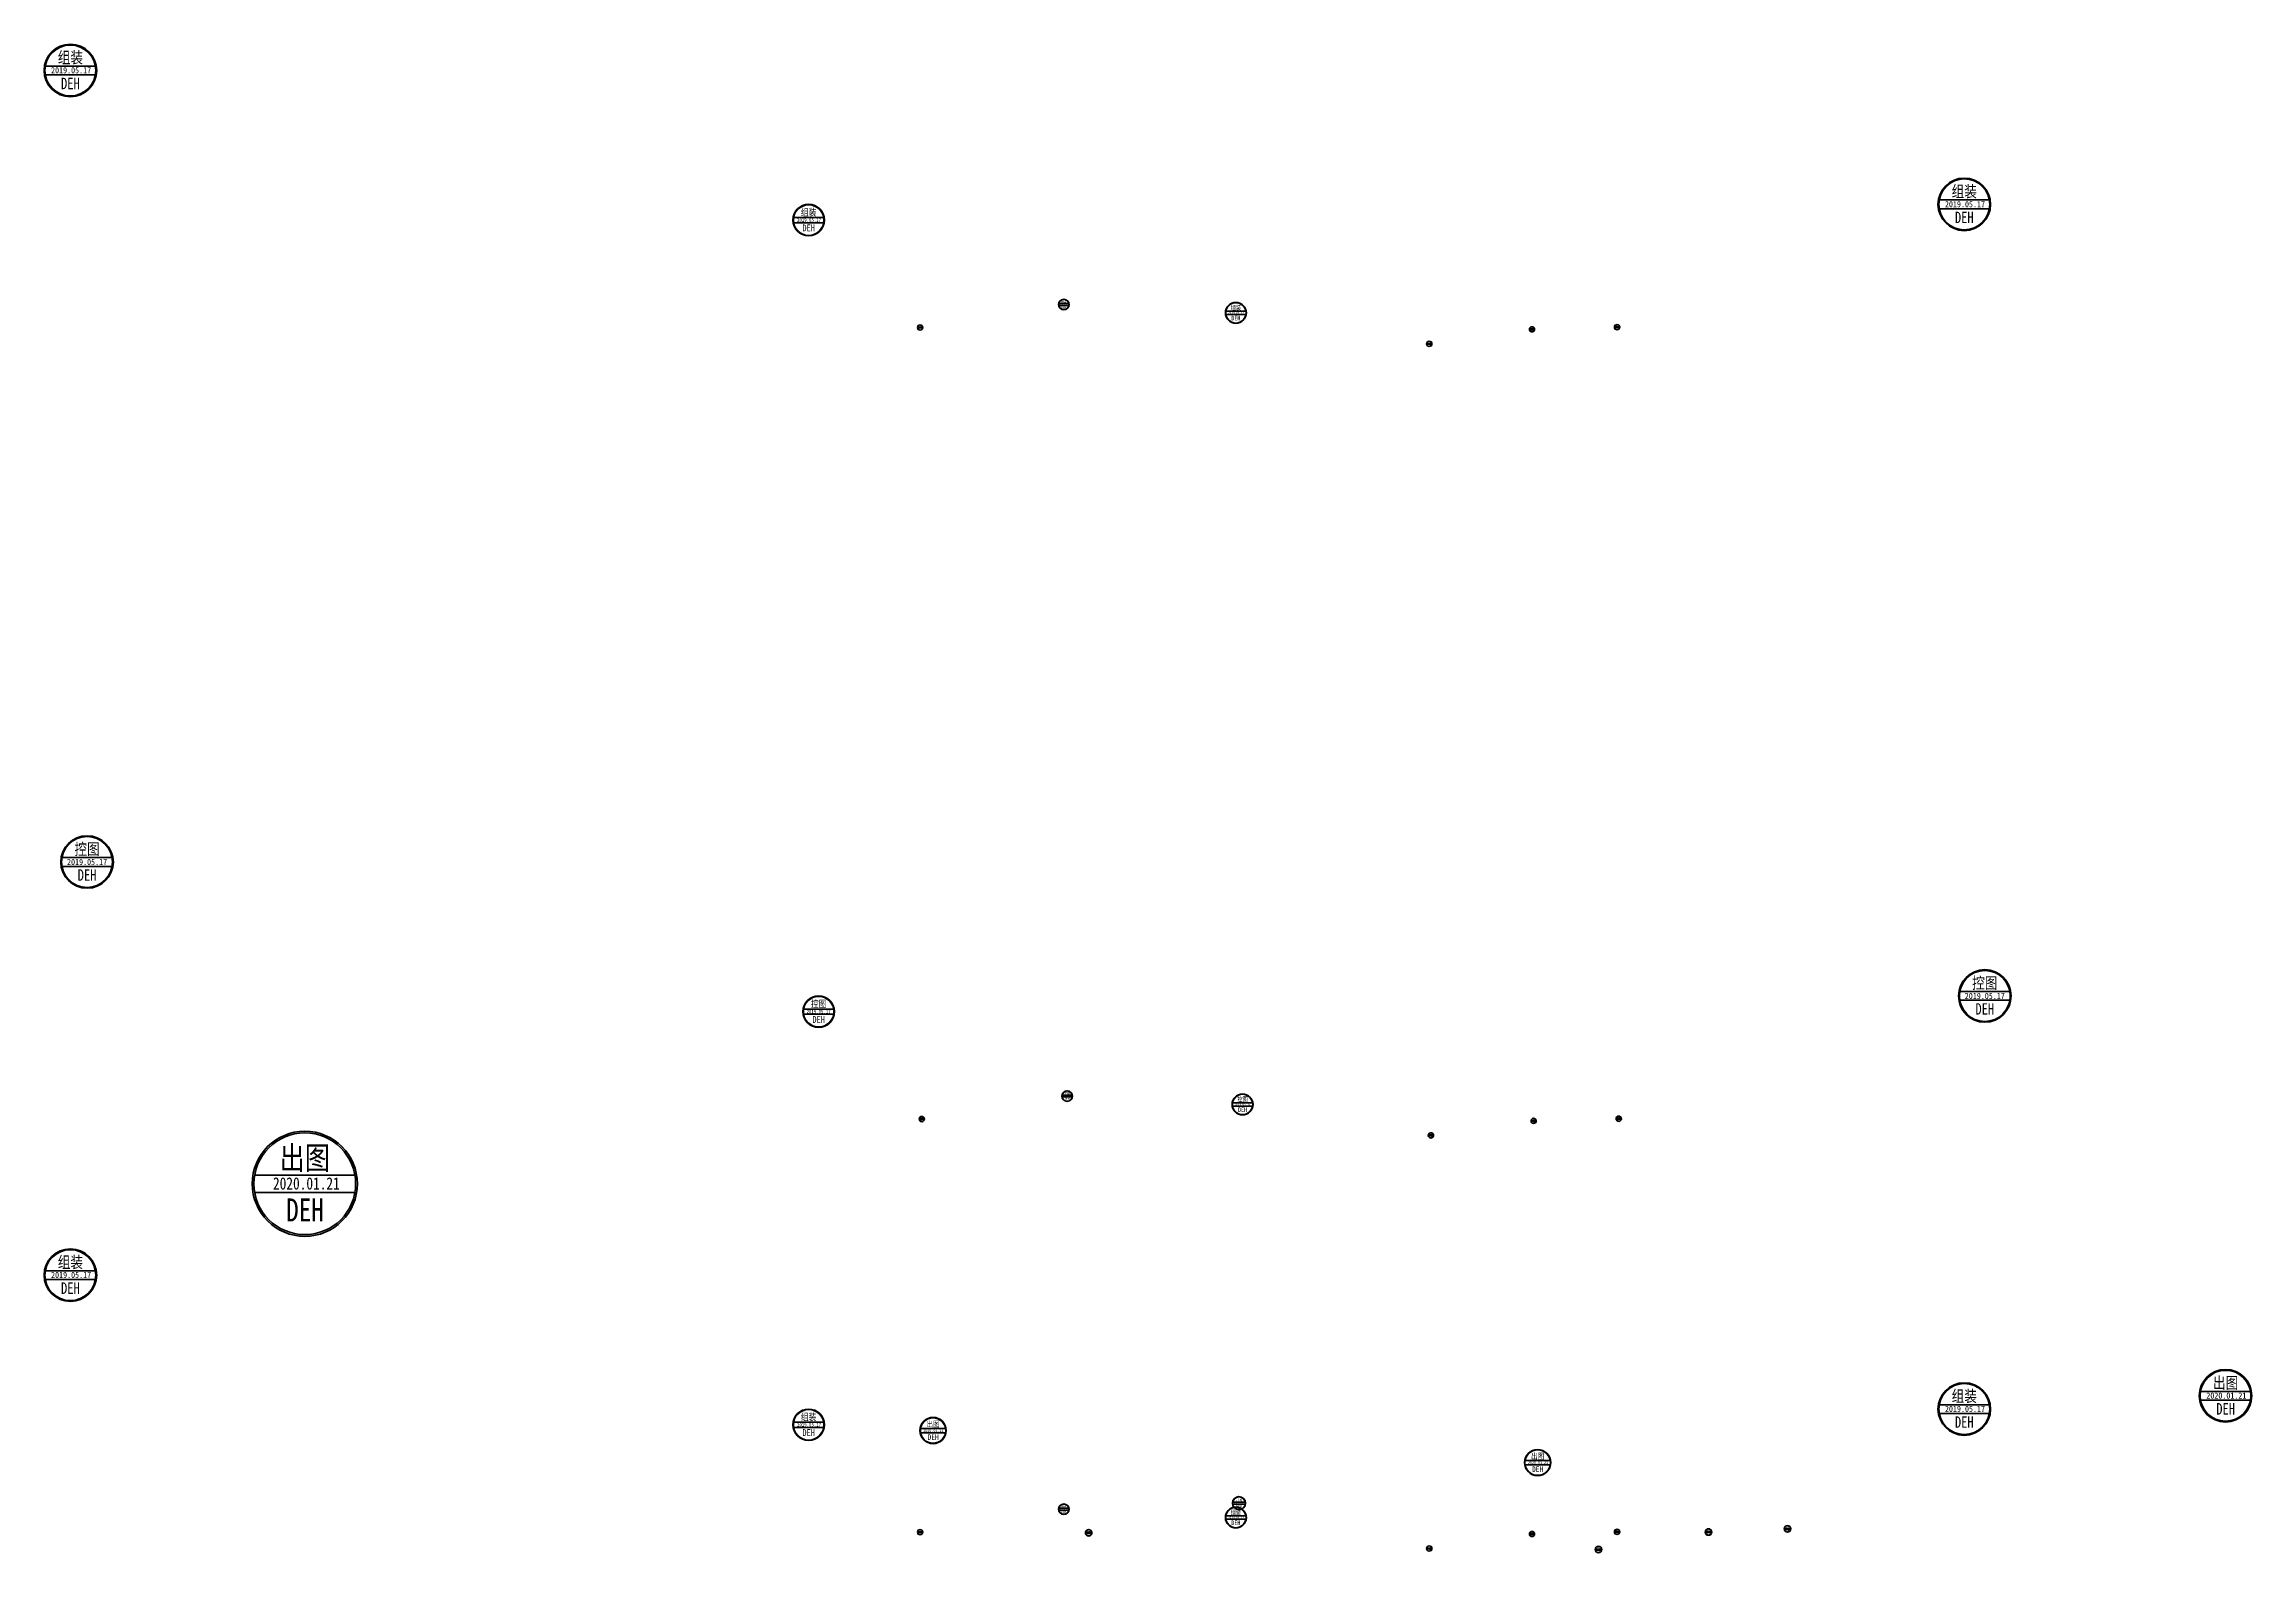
# Model space of a CAD drawing. Header units: millimetres. Extents: x 1333 to 131050, y -107161 to -5704.
# Drawn here: x 44895 to 57491, y -76459 to -67851 of the extents above; entities that cross this region are included whole.
import ezdxf
from ezdxf.enums import TextEntityAlignment as Align

# ---------------------------------------------------------------- set-up
doc = ezdxf.new("R2010")
doc.units = ezdxf.units.MM
doc.header["$LTSCALE"] = 0.5
for name, color, linetype, lineweight in [('印章专用-出图', 1, 'Continuous', 80), ('印章专用-控图', 1, 'Continuous', 80), ('印章专用-组装', 1, 'Continuous', 80)]:
    doc.layers.add(name, color=color, linetype=linetype, lineweight=lineweight)
doc.styles.add('国标', font='simfang.ttf', dxfattribs={"width": 0.8})

# ---------------------------------------------------------------- blocks, each defined once
blk = doc.blocks.new('控图章')
at = {"layer": '印章专用-控图'}
h = blk.add_hatch(color=256, dxfattribs=at)
h.paths.add_polyline_path([(-15, 0, 1), (15, 0, 1)])
h.paths.add_polyline_path([(14.5, 0, -1), (-14.5, 0, -1)], flags=16)
at = {"layer": '印章专用-控图', "lineweight": 35}
for p, q in [((-14.3, 2.5), (14.3, 2.5)), ((-14.3, -2.5), (14.3, -2.5))]:
    blk.add_line(p, q, dxfattribs=at)
for radius in [15, 14.5]:
    blk.add_circle((0, 0), radius, dxfattribs=at)
at = {"layer": '印章专用-控图', "color": 4, "style": '国标', "width": 0.8}
blk.add_text('DEH', height=6.56, dxfattribs=at).set_placement((0, -10.7), align=Align.CENTER)
at = {"layer": '印章专用-控图', "color": 2, "style": '国标', "width": 0.8}
blk.add_attdef('XXXX.XX.XX', text='', height=3.5, dxfattribs=at).set_placement((0, 0), align=Align.MIDDLE_CENTER)
at = {"layer": '印章专用-控图', "color": 3, "style": '国标', "width": 0.8}
blk.add_attdef('控图', text='', height=6.6, dxfattribs=at).set_placement((0, 7.4), align=Align.MIDDLE_CENTER)
blk = doc.blocks.new('YZ-KT')
at = {"layer": '印章专用-控图'}
blk.add_blockref('控图章', (0.6, 0), dxfattribs=at).add_auto_attribs({'XXXX.XX.XX': '2019.05.17', '控图': '控图'})
blk = doc.blocks.new('组装章')
at = {"layer": '印章专用-组装', "lineweight": 35}
h = blk.add_hatch(color=256, dxfattribs=at)
h.paths.add_polyline_path([(-15, 0, 1), (15, 0, 1)])
h.paths.add_polyline_path([(14.5, 0, -1), (-14.5, 0, -1)], flags=16)
for p, q in [((-14.3, 2.5), (14.3, 2.5)), ((-14.3, -2.5), (14.3, -2.5))]:
    blk.add_line(p, q, dxfattribs=at)
for radius in [15, 14.5]:
    blk.add_circle((0, 0), radius, dxfattribs=at)
at = {"layer": '印章专用-组装', "color": 4, "style": '国标', "width": 0.8}
blk.add_text('DEH', height=6.56, dxfattribs=at).set_placement((0, -10.7), align=Align.CENTER)
at = {"layer": '印章专用-组装', "color": 2, "style": '国标', "width": 0.8}
blk.add_attdef('XXXX.XX.XX', text='', height=3.5, dxfattribs=at).set_placement((0.4, 0.1), align=Align.MIDDLE_CENTER)
at = {"layer": '印章专用-组装', "color": 3, "style": '国标', "width": 0.8}
blk.add_attdef('组装', text='', height=6.6, dxfattribs=at).set_placement((0, 7.4), align=Align.MIDDLE_CENTER)
blk = doc.blocks.new('YZ-ZZ')
at = {"layer": '印章专用-组装'}
blk.add_blockref('组装章', (0.6, 0), dxfattribs=at).add_auto_attribs({'组装': '组装', 'XXXX.XX.XX': '2019.05.17'})
blk = doc.blocks.new('出图章')
at = {"layer": '印章专用-出图'}
h = blk.add_hatch(color=256, dxfattribs=at)
h.paths.add_polyline_path([(-15, 0, 1), (15, 0, 1)])
h.paths.add_polyline_path([(14.5, 0, -1), (-14.5, 0, -1)], flags=16)
h.paths.add_polyline_path([(-7.31, -12.35), (7.41, -12.35), (7.41, -2.73), (-7.31, -2.73)], flags=8)
at = {"layer": '印章专用-出图', "lineweight": 35}
for p, q in [((-14.28, 2.5), (14.28, 2.5)), ((-14.28, -2.5), (14.28, -2.5))]:
    blk.add_line(p, q, dxfattribs=at)
for radius in [15, 14.5]:
    blk.add_circle((0, 0), radius, dxfattribs=at)
at = {"layer": '印章专用-出图', "color": 4, "style": '国标', "width": 0.8}
blk.add_text('DEH', height=6.562, dxfattribs=at).set_placement((0.05, -10.74), align=Align.CENTER)
at = {"layer": '印章专用-出图', "color": 3, "style": '国标', "width": 0.8}
blk.add_attdef('出图', text='', height=6.6, dxfattribs=at).set_placement((0, 7.35), align=Align.MIDDLE_CENTER)
at = {"layer": '印章专用-出图', "color": 2, "style": '国标', "width": 0.8}
blk.add_attdef('XXXX.XX.XX', text='', height=3.5, dxfattribs=at).set_placement((0.45, 0.1), align=Align.MIDDLE_CENTER)
blk = doc.blocks.new('YZ-CT')
at = {"layer": '印章专用-出图'}
blk.add_blockref('出图章', (0.63, 0), dxfattribs=at).add_auto_attribs({'出图': '出图', 'XXXX.XX.XX': '2020.01.21'})

msp = doc.modelspace()

# ---------------------------------------------------------------- block references
at = {"layer": '印章专用-出图'}
for p, xscale, yscale, zscale in [((46369.309, -74352.833), 20, 20, 20), ((57334.839, -75562.193), 10, 10, 10), ((49963.342, -75760.702), 5, 5, 5), ((53412.945, -75943.756), 5, 5, 5), ((51710.541, -76175.362), 2.5, 2.5, 2.5), ((50853.674, -76343.864), 1.25, 1.25, 1.25), ((54390.349, -76339.683), 1.25, 1.25, 1.25), ((54841.221, -76321.951), 1.25, 1.25, 1.25), ((53762.484, -76439.75), 1.25, 1.25, 1.25)]:
    msp.add_blockref('YZ-CT', p, dxfattribs=dict(at, xscale=xscale, yscale=yscale, zscale=zscale))
at = {"layer": '印章专用-控图'}
for p, xscale, yscale, zscale in [((45133.56, -72516.921), 10, 10, 10), ((55961.463, -73281.065), 10, 10, 10), ((49310.11, -73370.807), 6, 6, 6), ((50730.575, -73852.423), 2, 2, 2), ((51729.946, -73900.118), 4, 4, 4)]:
    msp.add_blockref('YZ-KT', p, dxfattribs=dict(at, xscale=xscale, yscale=yscale, zscale=zscale))
for p in [(49901.524, -73983.513), (52806.623, -74076.646), (53392.723, -73993.877), (53878.33, -73981.654)]:
    msp.add_blockref('YZ-KT', p, dxfattribs=at)
at = {"layer": '印章专用-组装'}
for p, xscale, yscale, zscale in [((45038.401, -68000.694), 10, 10, 10), ((55844.422, -68764.838), 10, 10, 10), ((49253.014, -68854.579), 6, 6, 6), ((50711.543, -69336.195), 2, 2, 2), ((51691.882, -69383.89), 4, 4, 4), ((45038.401, -74874.01), 10, 10, 10), ((55844.422, -75638.154), 10, 10, 10), ((49253.014, -75727.896), 6, 6, 6), ((50711.543, -76209.512), 2, 2, 2), ((51691.882, -76257.207), 4, 4, 4)]:
    msp.add_blockref('YZ-ZZ', p, dxfattribs=dict(at, xscale=xscale, yscale=yscale, zscale=zscale))
for p in [(49892.008, -69467.286), (53383.207, -69477.649), (53868.814, -69465.426), (52797.107, -69560.419), (49892.008, -76340.603), (53868.814, -76338.743), (52797.107, -76433.735), (53383.207, -76350.966)]:
    msp.add_blockref('YZ-ZZ', p, dxfattribs=at)

doc.saveas('drawing.dxf')
